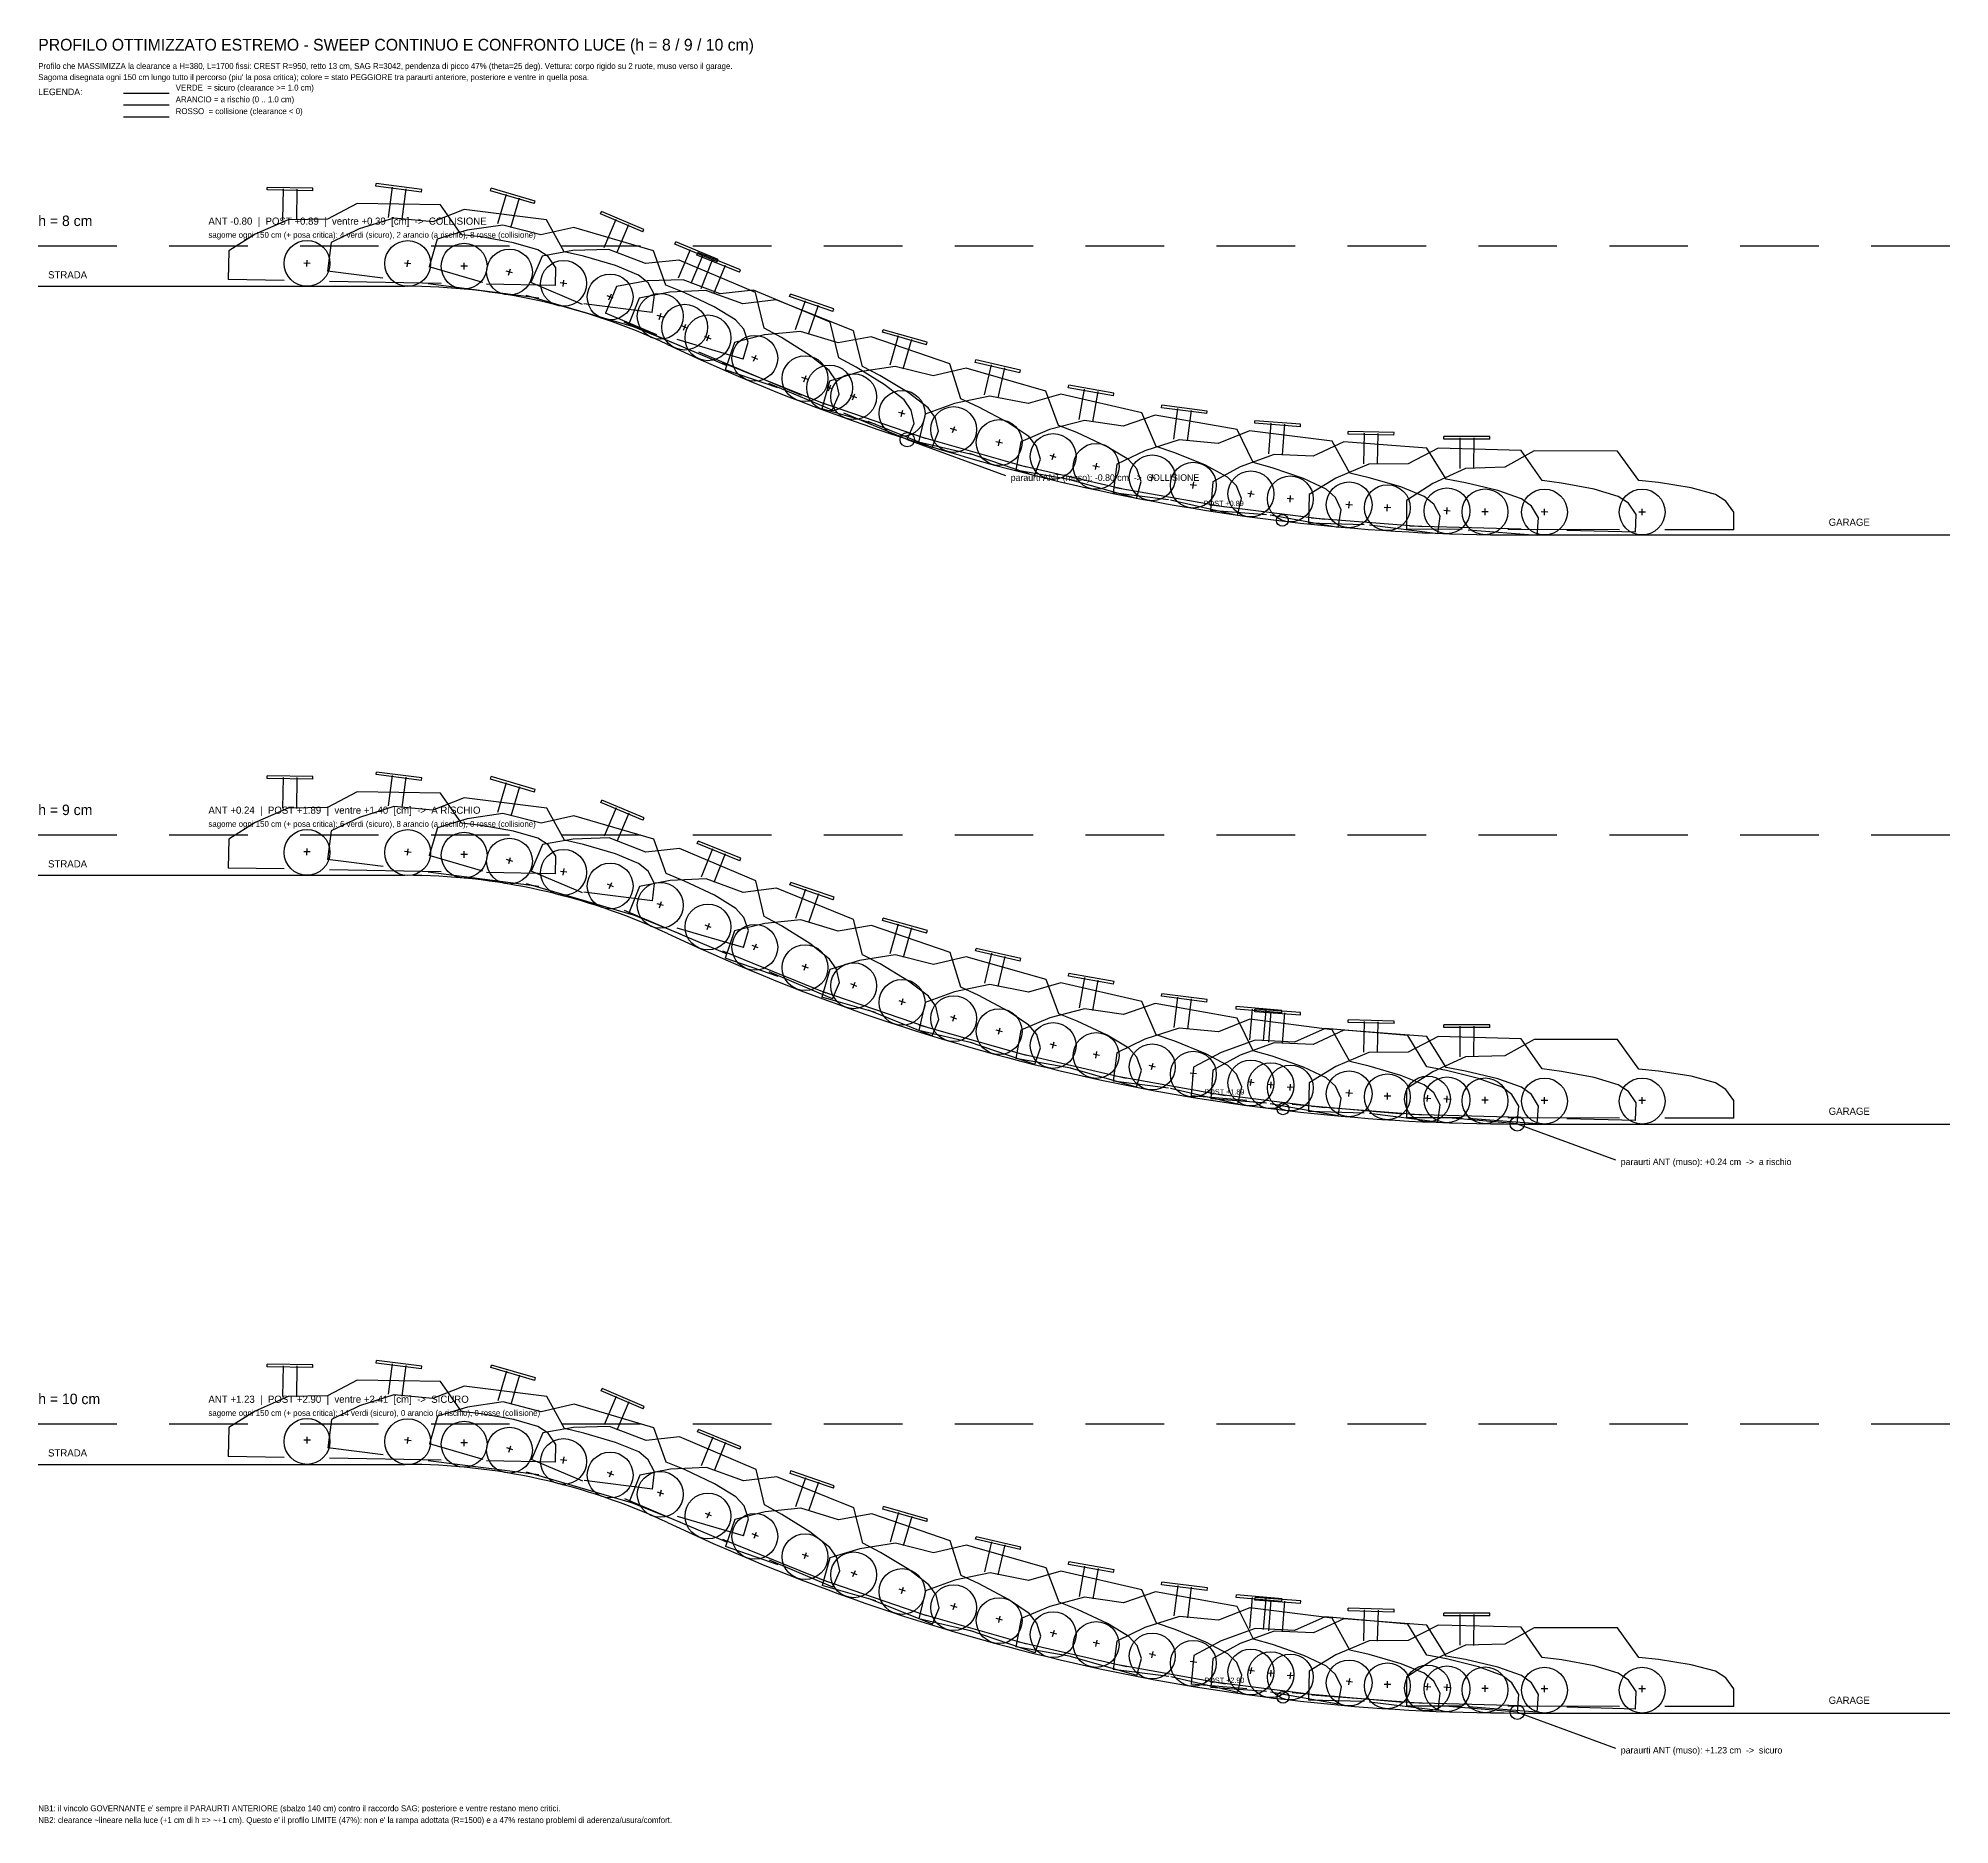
# Model space of a CAD drawing. Header units: centimetres. Extents: x -560 to 2360, y -1971 to 759.
import ezdxf

# ---------------------------------------------------------------- set-up
doc = ezdxf.new("R2010")
doc.units = ezdxf.units.CM
doc.header["$LTSCALE"] = 10
doc.linetypes.add('DASHED', pattern=[20, 12, -8])
for name, color, linetype in [('CARROZZERIA', 2, 'CONTINUOUS'), ('CRITICO', 1, 'CONTINUOUS'), ('RAMPA', 3, 'CONTINUOUS'), ('REF', 8, 'DASHED'), ('TESTO', 7, 'CONTINUOUS')]:
    doc.layers.add(name, color=color, linetype=linetype)

msp = doc.modelspace()

# ---------------------------------------------------------------- texts
at = {"layer": 'CRITICO', "color": 1}
msp.add_text('paraurti ANT (muso): -0.80 cm  ->  COLLISIONE', height=10, dxfattribs=at).set_placement((925.54, 82.62))
at = {"layer": 'CRITICO', "color": 30}
msp.add_text('paraurti ANT (muso): +0.24 cm  ->  a rischio', height=10, dxfattribs=at).set_placement((1857.37, -962.76))
at = {"layer": 'CRITICO', "color": 90}
msp.add_text('paraurti ANT (muso): +1.23 cm  ->  sicuro', height=10, dxfattribs=at).set_placement((1857.46, -1861.77))
at = {"layer": 'TESTO'}
for s, height, p in [('PROFILO OTTIMIZZATO ESTREMO - SWEEP CONTINUO E CONFRONTO LUCE (h = 8 / 9 / 10 cm)', 18, (-560, 740)), ("Sagoma disegnata ogni 150 cm lungo tutto il percorso (piu' la posa critica); colore = stato PEGGIORE tra paraurti anteriore, posteriore e ventre in quella posa.", 9, (-560, 695)), ('Profilo che MASSIMIZZA la clearance a H=380, L=1700 fissi: CREST R=950, retto 13 cm, SAG R=3042, pendenza di picco 47% (theta=25 deg). Vettura: corpo rigido su 2 ruote, muso verso il garage.', 9, (-560, 712)), ('LEGENDA:', 10, (-560, 672)), ('STRADA', 11, (-545, 392)), ('GARAGE', 11, (2175, 14)), ('STRADA', 11, (-545, -508)), ('GARAGE', 11, (2175, -886)), ('STRADA', 11, (-545, -1408)), ('GARAGE', 11, (2175, -1786)), ("NB1: il vincolo GOVERNANTE e' sempre il PARAURTI ANTERIORE (sbalzo 140 cm) contro il raccordo SAG; posteriore e ventre restano meno critici.", 9, (-560, -1950)), ("NB2: clearance ~lineare nella luce (+1 cm di h => ~+1 cm). Questo e' il profilo LIMITE (47%): non e' la rampa adottata (R=1500) e a 47% restano problemi di aderenza/usura/comfort.", 9, (-560, -1968))]:
    msp.add_text(s, height=height, dxfattribs=at).set_placement(p)
at = {"layer": 'TESTO', "color": 90}
for s, height, p in [('VERDE  = sicuro (clearance >= 1.0 cm)', 9, (-350, 679)), ('POST +1.89', 8, (1221.44, -854.9)), ('h = 10 cm', 16, (-560, -1328)), ('ANT +1.23  |  POST +2.90  |  ventre +2.41  [cm]  ->  SICURO', 11, (-300, -1326)), ('POST +2.90', 8, (1221.48, -1753.9))]:
    msp.add_text(s, height=height, dxfattribs=at).set_placement(p)
at = {"layer": 'TESTO', "color": 30}
for s, height, p in [('ARANCIO = a rischio (0 .. 1.0 cm)', 9, (-350, 661)), ('POST +0.89', 8, (1220.41, 44.22)), ('h = 9 cm', 16, (-560, -428)), ('ANT +0.24  |  POST +1.89  |  ventre +1.40  [cm]  ->  A RISCHIO', 11, (-300, -426))]:
    msp.add_text(s, height=height, dxfattribs=at).set_placement(p)
at = {"layer": 'TESTO', "color": 1}
for s, height, p in [('ROSSO  = collisione (clearance < 0)', 9, (-350, 643)), ('h = 8 cm', 16, (-560, 472)), ('ANT -0.80  |  POST +0.89  |  ventre +0.39  [cm]  ->  COLLISIONE', 11, (-300, 474))]:
    msp.add_text(s, height=height, dxfattribs=at).set_placement(p)
at = {"layer": 'TESTO', "color": 7}
for s, p in [('sagome ogni 150 cm (+ posa critica): 4 verdi (sicuro), 2 arancio (a rischio), 8 rosse (collisione)', (-300, 454)), ('sagome ogni 150 cm (+ posa critica): 6 verdi (sicuro), 8 arancio (a rischio), 0 rosse (collisione)', (-300, -446)), ('sagome ogni 150 cm (+ posa critica): 14 verdi (sicuro), 0 arancio (a rischio), 0 rosse (collisione)', (-300, -1346))]:
    msp.add_text(s, height=9, dxfattribs=at).set_placement(p)

# ---------------------------------------------------------------- linework, layer by layer
at = {"layer": 'CARROZZERIA', "color": 90}
for p, q in [((-210.39, 527.1), (-210.32, 531.1)), ((-140.4, 525.85), (-210.39, 527.1)), ((-140.33, 529.85), (-210.32, 531.1)), ((-186.2, 481.66), (-185.36, 528.65)), ((-165.2, 481.29), (-164.36, 528.28)), ((-140.4, 525.85), (-140.33, 529.85)), ((-72.73, 506.65), (-118.17, 482.45)), ((54.24, 504.39), (-72.73, 506.65)), ((86.44, 458.81), (54.24, 504.39)), ((-178.2, 481.52), (-228.6, 459.41)), ((-118.17, 482.45), (-178.2, 481.52)), ((298.96, 490.4), (300.52, 494.08)), ((363.41, 463.08), (298.96, 490.4)), ((364.97, 466.77), (300.52, 494.08)), ((304.42, 439.21), (322.76, 482.48)), ((323.76, 431.02), (342.09, 474.29)), ((-228.6, 459.41), (-269.06, 434.13)), ((116.38, 455.27), (86.44, 458.81)), ((166.23, 446.39), (116.38, 455.27)), ((203.05, 435.73), (166.23, 446.39)), ((363.41, 463.08), (364.97, 466.77)), ((-269.06, 434.13), (-269.84, 390.13)), ((-144.38, 414.91), (-154.38, 415.08)), ((-149.47, 410), (-149.29, 419.99)), ((95.58, 410.64), (85.59, 410.81)), ((90.5, 405.73), (90.67, 415.72)), ((209.8, 426.09), (192.63, 385.58)), ((218.87, 425.45), (203.05, 435.73)), ((256.77, 434.42), (209.8, 426.09)), ((230.56, 408.23), (218.87, 425.45)), ((311.79, 436.09), (256.77, 434.42)), ((367.81, 414.52), (311.79, 436.09)), ((419, 419.98), (367.81, 414.52)), ((535.93, 370.43), (419, 419.98)), ((-184.55, 388.62), (-269.84, 390.13)), ((55.41, 384.35), (-115.16, 387.38)), ((230.08, 381.24), (124.8, 383.11)), ((271.17, 352.29), (192.63, 385.58)), ((230.08, 381.24), (230.56, 408.23)), ((318.26, 361.66), (309.05, 365.56)), ((311.71, 359.01), (315.61, 368.22)), ((548.76, 316.12), (535.93, 370.43)), ((492.15, 258.65), (335.07, 325.21)), ((575.21, 301.65), (548.76, 316.12)), ((618.13, 274.77), (575.21, 301.65)), ((539.24, 268.02), (530.03, 271.92)), ((532.68, 265.37), (536.58, 274.57)), ((648.29, 251.13), (618.13, 274.77)), ((659.12, 235.68), (648.29, 251.13)), ((663.54, 215.35), (659.12, 235.68)), ((653, 190.49), (556.05, 231.57)), ((653, 190.49), (663.54, 215.35)), ((1441.03, 154.25), (1441.14, 158.25)), ((1511, 152.33), (1441.03, 154.25)), ((1511.11, 156.33), (1441.14, 158.25)), ((1464.78, 108.58), (1466.07, 155.57)), ((1485.78, 108.01), (1487.06, 154.99)), ((1511, 152.33), (1511.11, 156.33)), ((1587.25, 146.52), (1587.26, 150.52)), ((1657.25, 146.4), (1587.25, 146.52)), ((1657.26, 150.4), (1587.26, 150.52)), ((1612.17, 101.48), (1612.25, 148.48)), ((1633.17, 101.44), (1633.25, 148.44)), ((1657.25, 146.4), (1657.26, 150.4)), ((1578.48, 132.48), (1532.81, 108.72)), ((1705.43, 128.99), (1578.48, 132.48)), ((1725.22, 128.28), (1680.18, 103.36)), ((1737.19, 83.11), (1705.43, 128.99)), ((1852.22, 128.06), (1725.22, 128.28)), ((1885.14, 83.01), (1852.22, 128.06)), ((1472.78, 108.37), (1422.17, 86.75)), ((1532.81, 108.72), (1472.78, 108.37)), ((1620.17, 101.46), (1570.13, 78.55)), ((1680.18, 103.36), (1620.17, 101.46)), ((1381.47, 61.85), (1380.26, 17.87)), ((1422.17, 86.75), (1381.47, 61.85)), ((1570.13, 78.55), (1530.09, 52.62)), ((1767.09, 79.28), (1737.19, 83.11)), ((1816.86, 69.92), (1767.09, 79.28)), ((1853.57, 58.91), (1816.86, 69.92)), ((1869.29, 48.47), (1853.57, 58.91)), ((1915.14, 79.96), (1885.14, 83.01)), ((1965.12, 71.87), (1915.14, 79.96)), ((2002.11, 61.81), (1965.12, 71.87)), ((2018.09, 51.78), (2002.11, 61.81)), ((1505.96, 41.43), (1495.96, 41.7)), ((1500.82, 36.57), (1501.1, 46.57)), ((1530.09, 52.62), (1530.01, 8.62)), ((1655.06, 35.4), (1645.06, 35.42)), ((1650.05, 30.41), (1650.07, 40.41)), ((1745.87, 34.85), (1735.87, 35.12)), ((1740.73, 29.99), (1741.01, 39.98)), ((1880.82, 31.15), (1869.29, 48.47)), ((1880.08, 4.16), (1880.82, 31.15)), ((1895.06, 34.99), (1885.06, 35.01)), ((1890.05, 30), (1890.07, 40)), ((2030.06, 34.76), (2018.09, 51.78)), ((2030.01, 7.76), (2030.06, 34.76)), ((1465.53, 15.53), (1380.26, 17.87)), ((1615.31, 8.47), (1530.01, 8.62)), ((1705.44, 8.95), (1534.91, 13.63)), ((1855.31, 8.06), (1684.71, 8.35)), ((1880.08, 4.16), (1774.82, 7.05)), ((2030.01, 7.76), (1924.71, 7.94)), ((-210.38, -371.9), (-210.3, -367.9)), ((-140.39, -373.15), (-210.38, -371.9)), ((-140.32, -369.15), (-210.3, -367.9)), ((-186.18, -417.34), (-185.34, -370.35)), ((-165.18, -417.71), (-164.35, -370.72)), ((-140.39, -373.15), (-140.32, -369.15)), ((-43.93, -366.22), (-43.42, -362.25)), ((25.51, -375.06), (-43.93, -366.22)), ((26.02, -371.09), (-43.42, -362.25)), ((-24.81, -414.02), (-18.87, -367.39)), ((-3.98, -416.67), (1.96, -370.05)), ((25.51, -375.06), (26.02, -371.09)), ((130.91, -373.13), (132.03, -369.29)), ((198.08, -392.82), (130.91, -373.13)), ((199.2, -388.99), (132.03, -369.29)), ((142.23, -423.35), (155.46, -378.24)), ((-72.72, -392.35), (-118.15, -416.55)), ((54.26, -394.61), (-72.72, -392.35)), ((90.69, -401.51), (42.9, -420.62)), ((86.46, -440.19), (54.26, -394.61)), ((216.68, -417.55), (90.69, -401.51)), ((162.39, -429.25), (175.61, -384.15)), ((198.08, -392.82), (199.2, -388.99)), ((299.35, -408.68), (300.91, -405)), ((363.8, -435.99), (299.35, -408.68)), ((365.36, -432.31), (300.91, -405)), ((-178.18, -417.48), (-228.58, -439.59)), ((-118.15, -416.55), (-178.18, -417.48)), ((-69.38, -431.53), (-112.34, -452.27)), ((-16.88, -415.03), (-69.38, -431.53)), ((42.9, -420.62), (-16.88, -415.03)), ((95.46, -433.6), (49.76, -447.29)), ((149.91, -425.6), (95.46, -433.6)), ((208.05, -440.56), (149.91, -425.6)), ((258.27, -429.23), (208.05, -440.56)), ((243.73, -466.36), (216.68, -417.55)), ((380.14, -464.96), (258.27, -429.23)), ((304.81, -459.87), (323.15, -416.6)), ((324.15, -468.06), (342.48, -424.79)), ((363.8, -435.99), (365.36, -432.31)), ((-269.04, -464.87), (-269.82, -508.87)), ((-228.58, -439.59), (-269.04, -464.87)), ((-112.34, -452.27), (-117.9, -495.91)), ((49.76, -447.29), (37.38, -489.52)), ((116.4, -443.73), (86.46, -440.19)), ((166.25, -452.61), (116.4, -443.73)), ((203.06, -463.27), (166.25, -452.61)), ((218.88, -473.55), (203.06, -463.27)), ((257.16, -464.66), (210.19, -472.99)), ((273.11, -473.12), (243.73, -466.36)), ((312.18, -462.99), (257.16, -464.66)), ((368.2, -484.56), (312.18, -462.99)), ((399.14, -517.43), (380.14, -464.96)), ((-144.36, -484.09), (-154.36, -483.92)), ((-149.45, -489), (-149.27, -479.01)), ((-33.29, -506.69), (-117.9, -495.91)), ((9.51, -484.92), (-0.41, -483.66)), ((3.92, -489.25), (5.18, -479.33)), ((119.23, -513.52), (37.38, -489.52)), ((95.6, -488.36), (85.6, -488.19)), ((90.51, -493.27), (90.69, -483.28)), ((164.93, -498.78), (155.33, -495.96)), ((158.72, -502.17), (161.54, -492.57)), ((210.19, -472.99), (193.02, -513.5)), ((230.58, -490.77), (218.88, -473.55)), ((230.1, -517.76), (230.58, -490.77)), ((321.7, -487.37), (273.11, -473.12)), ((357.14, -501.97), (321.7, -487.37)), ((419.39, -479.1), (368.2, -484.56)), ((536.32, -528.65), (419.39, -479.1)), ((-184.53, -510.38), (-269.82, -508.87)), ((55.43, -514.65), (-115.15, -511.62)), ((204.79, -537), (35.56, -515.46)), ((230.1, -517.76), (124.82, -515.89)), ((271.56, -546.79), (193.02, -513.5)), ((247.58, -515.24), (237.67, -513.97)), ((241.99, -519.56), (243.26, -509.64)), ((371.75, -513.91), (357.14, -501.97)), ((381.5, -532.29), (371.75, -513.91)), ((427.08, -528.75), (399.14, -517.43)), ((349.54, -581.04), (185.83, -533.04)), ((378.09, -559.07), (273.64, -545.77)), ((318.65, -537.42), (309.44, -533.51)), ((312.1, -540.07), (316, -530.86)), ((378.09, -559.07), (381.5, -532.29)), ((472.81, -550.49), (427.08, -528.75)), ((505.51, -570.5), (472.81, -550.49)), ((549.15, -582.96), (536.32, -528.65)), ((492.54, -640.43), (335.46, -573.86)), ((395.23, -566.3), (385.64, -563.49)), ((389.03, -569.7), (391.84, -560.1)), ((518.05, -584.6), (505.51, -570.5)), ((575.6, -597.43), (549.15, -582.96)), ((517.18, -630.2), (416.13, -600.57)), ((517.18, -630.2), (524.78, -604.29)), ((524.78, -604.29), (518.05, -584.6)), ((618.52, -624.3), (575.6, -597.43)), ((539.63, -631.06), (530.42, -627.16)), ((533.07, -633.71), (536.97, -624.5)), ((648.68, -647.95), (618.52, -624.3)), ((653.39, -708.59), (556.44, -667.51)), ((659.51, -663.4), (648.68, -647.95)), ((663.93, -683.73), (659.51, -663.4)), ((653.39, -708.59), (663.93, -683.73)), ((1441.05, -744.75), (1441.16, -740.75)), ((1511.03, -746.67), (1441.05, -744.75)), ((1511.14, -742.67), (1441.16, -740.75)), ((1464.81, -790.42), (1466.1, -743.43)), ((1485.8, -790.99), (1487.09, -744.01)), ((1511.03, -746.67), (1511.14, -742.67)), ((1587.25, -752.48), (1587.26, -748.48)), ((1657.25, -752.6), (1587.25, -752.48)), ((1657.26, -748.6), (1587.26, -748.48)), ((1612.17, -797.52), (1612.26, -750.52)), ((1633.17, -797.56), (1633.26, -750.56)), ((1657.25, -752.6), (1657.26, -748.6)), ((1578.51, -766.52), (1532.84, -790.28)), ((1705.46, -770.01), (1578.51, -766.52)), ((1725.22, -770.72), (1680.18, -795.64)), ((1737.21, -815.89), (1705.46, -770.01)), ((1852.22, -770.94), (1725.22, -770.72)), ((1885.14, -815.99), (1852.22, -770.94)), ((1422.2, -812.26), (1381.5, -837.15)), ((1472.81, -790.63), (1422.2, -812.26)), ((1532.84, -790.28), (1472.81, -790.63)), ((1620.17, -797.54), (1570.14, -820.45)), ((1680.18, -795.64), (1620.17, -797.54)), ((1767.12, -819.72), (1737.21, -815.89)), ((1915.14, -819.04), (1885.14, -815.99)), ((1381.5, -837.15), (1380.29, -881.13)), ((1530.09, -846.38), (1530.02, -890.38)), ((1570.14, -820.45), (1530.09, -846.38)), ((1816.88, -829.08), (1767.12, -819.72)), ((1853.6, -840.09), (1816.88, -829.08)), ((1869.31, -850.53), (1853.6, -840.09)), ((1965.12, -827.13), (1915.14, -819.04)), ((2002.11, -837.19), (1965.12, -827.13)), ((2018.09, -847.22), (2002.11, -837.19)), ((1505.99, -857.57), (1495.99, -857.3)), ((1500.85, -862.43), (1501.12, -852.43)), ((1655.06, -863.6), (1645.06, -863.58)), ((1650.05, -868.59), (1650.07, -858.59)), ((1745.9, -864.15), (1735.9, -863.88)), ((1740.76, -869.01), (1741.03, -859.02)), ((1880.84, -867.85), (1869.31, -850.53)), ((1880.1, -894.84), (1880.84, -867.85)), ((1895.06, -864.01), (1885.06, -863.99)), ((1890.05, -869), (1890.07, -859)), ((2030.06, -864.24), (2018.09, -847.22)), ((2030.01, -891.24), (2030.06, -864.24)), ((1465.56, -883.47), (1380.29, -881.13)), ((1615.32, -890.53), (1530.02, -890.38)), ((1705.47, -890.05), (1534.93, -885.37)), ((1855.32, -890.94), (1684.72, -890.65)), ((1880.1, -894.84), (1774.84, -891.95)), ((2030.01, -891.24), (1924.72, -891.06)), ((-210.36, -1270.9), (-210.29, -1266.9)), ((-140.37, -1272.15), (-210.36, -1270.9)), ((-140.3, -1268.15), (-210.29, -1266.9)), ((-186.16, -1316.34), (-185.33, -1269.35)), ((-165.17, -1316.71), (-164.33, -1269.72)), ((-140.37, -1272.15), (-140.3, -1268.15)), ((-43.8, -1265.23), (-43.3, -1261.26)), ((25.64, -1274.07), (-43.8, -1265.23)), ((26.14, -1270.1), (-43.3, -1261.26)), ((-24.69, -1313.03), (-18.75, -1266.4)), ((-3.85, -1315.68), (2.08, -1269.05)), ((25.64, -1274.07), (26.14, -1270.1)), ((131.19, -1272.17), (132.31, -1268.33)), ((198.36, -1291.87), (131.19, -1272.17)), ((199.48, -1288.03), (132.31, -1268.33)), ((142.52, -1322.39), (155.74, -1277.28)), ((162.67, -1328.29), (175.89, -1283.19)), ((-72.7, -1291.35), (-118.14, -1315.55)), ((54.28, -1293.61), (-72.7, -1291.35)), ((90.82, -1300.51), (43.02, -1319.63)), ((86.47, -1339.19), (54.28, -1293.61)), ((216.8, -1316.56), (90.82, -1300.51)), ((198.36, -1291.87), (199.48, -1288.03)), ((299.74, -1307.76), (301.3, -1304.08)), ((364.19, -1335.07), (299.74, -1307.76)), ((365.75, -1331.39), (301.3, -1304.08)), ((-228.56, -1338.59), (-269.02, -1363.87)), ((-178.16, -1316.48), (-228.56, -1338.59)), ((-118.14, -1315.55), (-178.16, -1316.48)), ((-69.25, -1330.54), (-112.22, -1351.27)), ((-16.75, -1314.04), (-69.25, -1330.54)), ((43.02, -1319.63), (-16.75, -1314.04)), ((95.74, -1332.64), (50.04, -1346.33)), ((116.42, -1342.73), (86.47, -1339.19)), ((150.19, -1324.64), (95.74, -1332.64)), ((166.27, -1351.61), (116.42, -1342.73)), ((208.33, -1339.6), (150.19, -1324.64)), ((258.55, -1328.27), (208.33, -1339.6)), ((243.85, -1365.37), (216.8, -1316.56)), ((380.42, -1364), (258.55, -1328.27)), ((305.2, -1358.95), (323.54, -1315.67)), ((324.54, -1367.14), (342.87, -1323.87)), ((364.19, -1335.07), (365.75, -1331.39)), ((-269.02, -1363.87), (-269.8, -1407.87)), ((-112.22, -1351.27), (-117.78, -1394.92)), ((50.04, -1346.33), (37.66, -1388.56)), ((203.08, -1362.27), (166.27, -1351.61)), ((210.58, -1372.07), (193.41, -1412.58)), ((218.9, -1372.55), (203.08, -1362.27)), ((257.56, -1363.74), (210.58, -1372.07)), ((273.24, -1372.13), (243.85, -1365.37)), ((312.57, -1362.07), (257.56, -1363.74)), ((321.82, -1386.38), (273.24, -1372.13)), ((368.59, -1383.64), (312.57, -1362.07)), ((399.42, -1416.47), (380.42, -1364)), ((447.03, -1370.53), (448.52, -1366.82)), ((511.93, -1396.75), (447.03, -1370.53)), ((513.43, -1393.04), (448.52, -1366.82)), ((-144.34, -1383.09), (-154.34, -1382.92)), ((-149.43, -1388.01), (-149.25, -1378.01)), ((-33.16, -1405.7), (-117.78, -1394.92)), ((9.63, -1383.93), (-0.29, -1382.66)), ((4.04, -1388.26), (5.31, -1378.34)), ((119.52, -1412.56), (37.66, -1388.56)), ((95.62, -1387.36), (85.62, -1387.19)), ((90.53, -1392.27), (90.71, -1382.28)), ((165.21, -1397.82), (155.61, -1395)), ((159, -1401.21), (161.82, -1391.61)), ((230.6, -1389.77), (218.9, -1372.55)), ((230.12, -1416.76), (230.6, -1389.77)), ((357.26, -1400.98), (321.82, -1386.38)), ((371.87, -1412.92), (357.26, -1400.98)), ((419.78, -1378.18), (368.59, -1383.64)), ((536.71, -1427.73), (419.78, -1378.18)), ((453.35, -1421.61), (470.95, -1378.04)), ((472.82, -1429.48), (490.43, -1385.9)), ((511.93, -1396.75), (513.43, -1393.04)), ((-184.52, -1409.38), (-269.8, -1407.87)), ((55.45, -1413.65), (-115.13, -1410.62)), ((204.92, -1436.01), (35.69, -1414.46)), ((230.12, -1416.76), (124.83, -1414.89)), ((271.95, -1445.87), (193.41, -1412.58)), ((247.71, -1414.24), (237.79, -1412.98)), ((242.12, -1418.57), (243.38, -1408.65)), ((312.49, -1439.15), (316.39, -1429.94)), ((405.79, -1427.21), (358.96, -1436.33)), ((381.63, -1431.3), (371.87, -1412.92)), ((427.37, -1427.79), (399.42, -1416.47)), ((460.77, -1424.61), (405.79, -1427.21)), ((473.1, -1449.54), (427.37, -1427.79)), ((517.15, -1445.23), (460.77, -1424.61)), ((549.54, -1482.04), (536.71, -1427.73)), ((588.44, -1433.75), (589.73, -1429.96)), ((655.95, -1452.68), (589.73, -1429.96)), ((349.82, -1480.08), (186.11, -1432.08)), ((378.22, -1458.08), (273.76, -1444.78)), ((319.04, -1436.5), (309.83, -1432.59)), ((358.96, -1436.33), (342.48, -1477.13)), ((378.22, -1458.08), (381.63, -1431.3)), ((389.31, -1468.74), (392.12, -1459.14)), ((505.79, -1469.54), (473.1, -1449.54)), ((568.24, -1438.91), (517.15, -1445.23)), ((685.99, -1486.48), (568.24, -1438.91)), ((654.65, -1456.46), (588.44, -1433.75)), ((597.48, -1484.42), (612.73, -1439.97)), ((617.34, -1491.24), (632.6, -1446.78)), ((654.65, -1456.46), (655.95, -1452.68)), ((492.93, -1539.51), (335.85, -1472.94)), ((421.57, -1509.08), (342.48, -1477.13)), ((395.51, -1465.35), (385.92, -1462.53)), ((518.33, -1483.64), (505.79, -1469.54)), ((525.06, -1503.33), (518.33, -1483.64)), ((575.99, -1496.51), (549.54, -1482.04)), ((605.05, -1487.02), (550.29, -1492.55)), ((662.45, -1504.6), (605.05, -1487.02)), ((699.73, -1540.56), (685.99, -1486.48)), ((730.05, -1488.27), (731.15, -1484.42)), ((797.36, -1507.48), (730.05, -1488.27)), ((798.46, -1503.64), (731.15, -1484.42)), ((517.46, -1529.24), (416.42, -1499.61)), ((468.5, -1498.92), (459.22, -1495.17)), ((461.99, -1501.68), (465.73, -1492.41)), ((504.02, -1504.16), (489.74, -1545.78)), ((550.29, -1492.55), (504.02, -1504.16)), ((517.46, -1529.24), (525.06, -1503.33)), ((618.91, -1523.38), (575.99, -1496.51)), ((713.13, -1495.55), (662.45, -1504.6)), ((833.25, -1536.76), (713.13, -1495.55)), ((741.74, -1538.4), (754.64, -1493.21)), ((761.93, -1544.17), (774.83, -1498.97)), ((797.36, -1507.48), (798.46, -1503.64)), ((644.1, -1598.98), (485.92, -1535.07)), ((570.42, -1573.46), (489.74, -1545.78)), ((540.02, -1530.14), (530.81, -1526.24)), ((533.46, -1532.79), (537.36, -1523.58)), ((649.07, -1547.03), (618.91, -1523.38)), ((659.9, -1562.48), (649.07, -1547.03)), ((749.43, -1540.6), (695.04, -1548.99)), ((726.42, -1554.58), (699.73, -1540.56)), ((807.67, -1555.15), (749.43, -1540.6)), ((857.81, -1543.46), (807.67, -1555.15)), ((849.87, -1590.04), (833.25, -1536.76)), ((979.93, -1578.33), (857.81, -1543.46)), ((871.87, -1534.56), (872.76, -1530.67)), ((940.08, -1550.29), (871.87, -1534.56)), ((940.97, -1546.39), (872.76, -1530.67)), ((886.12, -1584.03), (896.68, -1538.23)), ((906.58, -1588.75), (917.14, -1542.95)), ((940.08, -1550.29), (940.97, -1546.39)), ((653.78, -1607.67), (556.83, -1566.59)), ((616.74, -1560.8), (607.28, -1557.56)), ((610.38, -1563.91), (613.63, -1554.45)), ((649.44, -1563), (637.36, -1605.31)), ((695.04, -1548.99), (649.44, -1563)), ((664.32, -1582.81), (659.9, -1562.48)), ((769.79, -1580.73), (726.42, -1554.58)), ((1013.86, -1573.01), (1014.56, -1569.08)), ((1082.78, -1585.26), (1013.86, -1573.01)), ((1083.48, -1581.32), (1014.56, -1569.08)), ((1030.61, -1621.69), (1038.83, -1575.42)), ((797.44, -1651.34), (636.07, -1595.98)), ((719.38, -1628.73), (637.36, -1605.31)), ((653.78, -1607.67), (664.32, -1582.81)), ((691.02, -1588.82), (681.75, -1585.07)), ((684.51, -1591.58), (688.26, -1582.31)), ((800.35, -1603.86), (769.79, -1580.73)), ((840.02, -1597.01), (795.2, -1613.35)), ((811.43, -1619.13), (800.35, -1603.86)), ((893.91, -1585.83), (840.02, -1597.01)), ((877.27, -1602.61), (849.87, -1590.04)), ((921.97, -1626.4), (877.27, -1602.61)), ((952.83, -1597.36), (893.91, -1585.83)), ((1002.29, -1583.11), (952.83, -1597.36)), ((999.31, -1630.66), (979.93, -1578.33)), ((1126.04, -1611.65), (1002.29, -1583.11)), ((1051.28, -1625.37), (1059.5, -1579.09)), ((1082.78, -1585.26), (1083.48, -1581.32)), ((1156.04, -1603.9), (1156.54, -1599.94)), ((1225.49, -1612.68), (1156.04, -1603.9)), ((1225.99, -1608.71), (1156.54, -1599.94)), ((1175.21, -1651.68), (1181.1, -1605.05)), ((806.08, -1664.42), (708.45, -1624.98)), ((764.97, -1613.67), (755.35, -1610.92)), ((758.79, -1617.1), (761.53, -1607.49)), ((795.2, -1613.35), (785.32, -1656.23)), ((816.19, -1639.38), (811.43, -1619.13)), ((837.4, -1641.79), (840.64, -1632.33)), ((953.72, -1647.87), (921.97, -1626.4)), ((1038.48, -1623.09), (985.23, -1636.99)), ((1027.33, -1641.78), (999.31, -1630.66)), ((1097.91, -1631.62), (1038.48, -1623.09)), ((1146.59, -1614.88), (1097.91, -1631.62)), ((1148.09, -1662.91), (1126.04, -1611.65)), ((1271.63, -1637.1), (1146.59, -1614.88)), ((1196.04, -1654.31), (1201.93, -1607.68)), ((1225.49, -1612.68), (1225.99, -1608.71)), ((1269.91, -1623.32), (1270.25, -1619.34)), ((1339.65, -1629.32), (1269.91, -1623.32)), ((1340, -1625.33), (1270.25, -1619.34)), ((1290.96, -1670.3), (1294.99, -1623.47)), ((1298.4, -1627.45), (1298.7, -1623.46)), ((1368.19, -1632.76), (1298.4, -1627.45)), ((1368.5, -1628.77), (1298.7, -1623.46)), ((1311.89, -1672.1), (1315.91, -1625.27)), ((1319.91, -1674.22), (1323.47, -1627.35)), ((1339.65, -1629.32), (1340, -1625.33)), ((1340.85, -1675.81), (1344.41, -1628.94)), ((1368.19, -1632.76), (1368.5, -1628.77)), ((868.43, -1675.39), (785.32, -1656.23)), ((950.16, -1694.62), (786.11, -1647.79)), ((806.08, -1664.42), (816.19, -1639.38)), ((843.75, -1638.69), (834.29, -1635.44)), ((913.19, -1658), (903.44, -1655.76)), ((907.19, -1661.75), (909.44, -1652.01)), ((941.3, -1655.59), (933.6, -1698.91)), ((985.23, -1636.99), (941.3, -1655.59)), ((965.61, -1662.52), (953.72, -1647.87)), ((971.44, -1682.49), (965.61, -1662.52)), ((1073.21, -1663.2), (1027.33, -1641.78)), ((1106.05, -1682.97), (1073.21, -1663.2)), ((1183.14, -1652.68), (1130.66, -1669.24)), ((1176.65, -1672.58), (1148.09, -1662.91)), ((1242.92, -1658.22), (1183.14, -1652.68)), ((1290.7, -1639.06), (1242.92, -1658.22)), ((1296.25, -1687.18), (1271.63, -1637.1)), ((1416.7, -1654.97), (1290.7, -1639.06)), ((1405.86, -1653.08), (1358.89, -1674.13)), ((1434.63, -1655.86), (1387.87, -1677.38)), ((1532.39, -1663.96), (1405.86, -1653.08)), ((1443.8, -1703.75), (1416.7, -1654.97)), ((1561.27, -1665.48), (1434.63, -1655.86)), ((1441.08, -1643.75), (1441.19, -1639.75)), ((1511.06, -1645.67), (1441.08, -1643.75)), ((1511.17, -1641.67), (1441.19, -1639.75)), ((1464.84, -1689.42), (1466.13, -1642.43)), ((1485.83, -1689.99), (1487.12, -1643.01)), ((1511.06, -1645.67), (1511.17, -1641.67)), ((1561.42, -1711.62), (1532.39, -1663.96)), ((1587.25, -1651.48), (1587.26, -1647.48)), ((1657.25, -1651.6), (1587.25, -1651.48)), ((1657.26, -1647.6), (1587.26, -1647.48)), ((1612.18, -1696.52), (1612.26, -1649.52)), ((1633.18, -1696.56), (1633.26, -1649.56)), ((1657.25, -1651.6), (1657.26, -1647.6)), ((962.68, -1708.03), (863.08, -1673.86)), ((1102.3, -1729.32), (936.06, -1690.99)), ((962.68, -1708.03), (971.44, -1682.49)), ((995.74, -1679.56), (986.13, -1676.81)), ((989.56, -1682.99), (992.31, -1673.38)), ((1061.4, -1694.2), (1051.55, -1692.45)), ((1055.6, -1698.25), (1057.35, -1688.4)), ((1087.71, -1690.02), (1082.2, -1733.67)), ((1130.66, -1669.24), (1087.71, -1690.02)), ((1118.68, -1696.98), (1106.05, -1682.97)), ((1223.57, -1691.61), (1176.65, -1672.58)), ((1247.15, -1689.62), (1205.07, -1712.09)), ((1257.38, -1709.66), (1223.57, -1691.61)), ((1298.93, -1670.98), (1247.15, -1689.62)), ((1327.89, -1674.82), (1276.29, -1693.97)), ((1325.26, -1695.38), (1296.25, -1687.18)), ((1358.89, -1674.13), (1298.93, -1670.98)), ((1387.87, -1677.38), (1327.89, -1674.82)), ((1472.84, -1689.64), (1422.22, -1711.26)), ((1532.87, -1689.28), (1472.84, -1689.64)), ((1578.54, -1665.52), (1532.87, -1689.28)), ((1590.76, -1712.85), (1561.27, -1665.48)), ((1705.49, -1669.01), (1578.54, -1665.52)), ((1725.22, -1669.72), (1680.18, -1694.64)), ((1737.24, -1714.89), (1705.49, -1669.01)), ((1852.22, -1669.94), (1725.22, -1669.72)), ((1885.15, -1714.99), (1852.22, -1669.94)), ((1017.58, -1713.84), (933.6, -1698.91)), ((1118.14, -1742.59), (1016.89, -1713.68)), ((1118.14, -1742.59), (1125.56, -1716.62)), ((1125.56, -1716.62), (1118.68, -1696.98)), ((1147.05, -1711.93), (1137.3, -1709.68)), ((1141.05, -1715.68), (1143.3, -1705.94)), ((1209.6, -1722.55), (1199.68, -1721.3)), ((1205.07, -1712.09), (1201.3, -1755.93)), ((1204.01, -1726.88), (1205.26, -1716.96)), ((1234.44, -1716.86), (1231.1, -1760.74)), ((1276.29, -1693.97), (1234.44, -1716.86)), ((1270.72, -1723), (1257.38, -1709.66)), ((1373.09, -1712), (1325.26, -1695.38)), ((1407.77, -1728.32), (1373.09, -1712)), ((1422.22, -1711.26), (1381.53, -1736.15)), ((1473.19, -1710.49), (1443.8, -1703.75)), ((1521.79, -1724.69), (1473.19, -1710.49)), ((1570.14, -1719.45), (1530.09, -1745.38)), ((1591.05, -1717.18), (1561.42, -1711.62)), ((1620.18, -1696.54), (1570.14, -1719.45)), ((1620.45, -1718.12), (1590.76, -1712.85)), ((1640.18, -1729.43), (1591.05, -1717.18)), ((1680.18, -1694.64), (1620.18, -1696.54)), ((1669.7, -1729.88), (1620.45, -1718.12)), ((1767.15, -1718.72), (1737.24, -1714.89)), ((1816.91, -1728.08), (1767.15, -1718.72)), ((1915.14, -1718.04), (1885.15, -1714.99)), ((1965.13, -1726.13), (1915.14, -1718.04)), ((1166.83, -1744.36), (1082.2, -1733.67)), ((1253.88, -1755.82), (1085.91, -1725.98)), ((1272.53, -1768.57), (1169.92, -1744.91)), ((1278.6, -1742.26), (1270.72, -1723)), ((1272.53, -1768.57), (1278.6, -1742.26)), ((1297.69, -1736.19), (1287.85, -1734.44)), ((1291.9, -1740.23), (1293.65, -1730.39)), ((1328.15, -1739.74), (1318.19, -1738.88)), ((1322.74, -1744.29), (1323.6, -1734.33)), ((1357.79, -1743.29), (1347.82, -1742.53)), ((1352.42, -1747.89), (1353.18, -1737.92)), ((1381.53, -1736.15), (1380.32, -1780.13)), ((1421.77, -1740.97), (1407.77, -1728.32)), ((1430.61, -1759.8), (1421.77, -1740.97)), ((1447.71, -1752.63), (1437.78, -1751.37)), ((1442.12, -1756.96), (1443.37, -1747.04)), ((1500.88, -1761.43), (1501.15, -1751.43)), ((1557.25, -1739.25), (1521.79, -1724.69)), ((1530.09, -1745.38), (1530.02, -1789.38)), ((1571.87, -1751.17), (1557.25, -1739.25)), ((1581.64, -1769.54), (1571.87, -1751.17)), ((1676.19, -1742.57), (1640.18, -1729.43)), ((1705.84, -1742.66), (1669.7, -1729.88)), ((1691.27, -1753.9), (1676.19, -1742.57)), ((1721.03, -1753.84), (1705.84, -1742.66)), ((1853.62, -1739.1), (1816.91, -1728.08)), ((1869.34, -1749.53), (1853.62, -1739.1)), ((1880.87, -1766.85), (1869.34, -1749.53)), ((2002.11, -1736.19), (1965.13, -1726.13)), ((2018.09, -1746.22), (2002.11, -1736.19)), ((2030.06, -1763.24), (2018.09, -1746.22)), ((1286.28, -1763.24), (1201.3, -1755.93)), ((1316.16, -1767.2), (1231.1, -1760.74)), ((1404.93, -1774.44), (1235.68, -1753.06)), ((1425.89, -1786.39), (1322.21, -1767.97)), ((1525.4, -1783.8), (1355.43, -1769.18)), ((1465.59, -1782.47), (1380.32, -1780.13)), ((1555.47, -1785.39), (1385.36, -1772.46)), ((1425.89, -1786.39), (1430.61, -1759.8)), ((1506.01, -1756.57), (1496.02, -1756.3)), ((1567.27, -1760.3), (1557.31, -1759.44)), ((1561.86, -1764.85), (1562.72, -1754.89)), ((1578.26, -1796.33), (1581.64, -1769.54)), ((1597.1, -1761.47), (1587.13, -1760.71)), ((1591.73, -1766.08), (1592.49, -1756.11)), ((1655.06, -1762.6), (1645.06, -1762.58)), ((1650.05, -1767.59), (1650.07, -1757.59)), ((1701.77, -1771.87), (1691.27, -1753.9)), ((1699.46, -1798.77), (1701.77, -1771.87)), ((1731.71, -1771.7), (1721.03, -1753.84)), ((1729.67, -1798.62), (1731.71, -1771.7)), ((1745.92, -1763.15), (1735.93, -1762.88)), ((1740.79, -1768.01), (1741.06, -1758.02)), ((1880.13, -1793.84), (1880.87, -1766.85)), ((1895.06, -1763.01), (1885.06, -1762.99)), ((1890.05, -1768), (1890.07, -1758)), ((2030.02, -1790.24), (2030.06, -1763.24)), ((1578.26, -1796.33), (1473.79, -1783.13)), ((1615.32, -1789.53), (1530.02, -1789.38)), ((1705.5, -1789.05), (1534.96, -1784.37)), ((1699.46, -1798.77), (1594.55, -1789.75)), ((1729.67, -1798.62), (1624.67, -1790.64)), ((1855.32, -1789.94), (1684.72, -1789.65)), ((1880.13, -1793.84), (1774.87, -1790.96)), ((2030.02, -1790.24), (1924.72, -1790.06))]:
    msp.add_line(p, q, dxfattribs=at)
at = {"layer": 'CARROZZERIA', "color": 30}
for p, q in [((-44.05, 532.79), (-43.55, 536.76)), ((25.39, 523.95), (-44.05, 532.79)), ((25.89, 527.91), (-43.55, 536.76)), ((-24.94, 484.99), (-19, 531.61)), ((-4.11, 482.34), (1.83, 528.96)), ((25.39, 523.95), (25.89, 527.91)), ((130.62, 525.91), (131.75, 529.75)), ((197.8, 506.22), (130.62, 525.91)), ((198.92, 510.05), (131.75, 529.75)), ((90.57, 497.5), (42.77, 478.39)), ((216.55, 481.46), (90.57, 497.5)), ((141.95, 475.69), (155.18, 520.8)), ((162.1, 469.79), (175.33, 514.89)), ((197.8, 506.22), (198.92, 510.05)), ((-69.51, 467.48), (-112.47, 446.74)), ((-17, 483.98), (-69.51, 467.48)), ((42.77, 478.39), (-17, 483.98)), ((149.63, 473.44), (95.18, 465.44)), ((207.77, 458.48), (149.63, 473.44)), ((257.98, 469.81), (207.77, 458.48)), ((243.6, 432.65), (216.55, 481.46)), ((379.85, 434.08), (257.98, 469.81)), ((-112.47, 446.74), (-118.03, 403.09)), ((49.48, 451.75), (37.1, 409.52)), ((95.18, 465.44), (49.48, 451.75)), ((9.38, 414.09), (-0.54, 415.35)), ((3.79, 409.76), (5.05, 419.68)), ((118.95, 385.52), (37.1, 409.52)), ((272.98, 425.89), (243.6, 432.65)), ((321.57, 411.63), (272.98, 425.89)), ((357.01, 397.04), (321.57, 411.63)), ((398.86, 381.61), (379.85, 434.08)), ((-33.41, 392.32), (-118.03, 403.09)), ((204.67, 362), (35.43, 383.55)), ((164.65, 400.26), (155.05, 403.08)), ((158.44, 396.87), (161.25, 406.47)), ((247.46, 383.77), (237.54, 385.04)), ((241.87, 379.44), (243.13, 389.36)), ((371.62, 385.1), (357.01, 397.04)), ((381.38, 366.72), (371.62, 385.1)), ((426.8, 370.29), (398.86, 381.61)), ((349.26, 318), (185.55, 366)), ((377.97, 339.94), (273.51, 353.24)), ((377.97, 339.94), (381.38, 366.72)), ((472.53, 348.55), (426.8, 370.29)), ((394.95, 332.74), (385.35, 335.55)), ((388.75, 329.34), (391.56, 338.94)), ((505.22, 328.54), (472.53, 348.55)), ((517.76, 314.44), (505.22, 328.54)), ((516.9, 268.84), (415.85, 298.47)), ((516.9, 268.84), (524.5, 294.75)), ((524.5, 294.75), (517.76, 314.44)), ((446.65, -471.45), (448.15, -467.74)), ((511.55, -497.67), (446.65, -471.45)), ((513.05, -493.96), (448.15, -467.74)), ((452.97, -522.54), (470.58, -478.96)), ((472.45, -530.41), (490.05, -486.83)), ((511.55, -497.67), (513.05, -493.96)), ((460.39, -525.54), (405.42, -528.13)), ((516.77, -546.16), (460.39, -525.54)), ((358.59, -537.26), (342.11, -578.05)), ((405.42, -528.13), (358.59, -537.26)), ((567.86, -539.83), (516.77, -546.16)), ((685.61, -587.41), (567.86, -539.83)), ((588.11, -534.69), (589.41, -530.91)), ((654.32, -557.41), (588.11, -534.69)), ((655.62, -553.62), (589.41, -530.91)), ((597.16, -585.37), (612.41, -540.91)), ((617.02, -592.18), (632.27, -547.73)), ((654.32, -557.41), (655.62, -553.62)), ((421.2, -610.01), (342.11, -578.05)), ((468.12, -599.84), (458.85, -596.1)), ((461.61, -602.61), (465.36, -593.33)), ((503.69, -605.11), (489.41, -646.73)), ((549.97, -593.49), (503.69, -605.11)), ((604.72, -587.96), (549.97, -593.49)), ((662.12, -605.54), (604.72, -587.96)), ((712.8, -596.5), (662.12, -605.54)), ((699.36, -641.49), (685.61, -587.41)), ((832.93, -637.71), (712.8, -596.5)), ((729.78, -589.23), (730.88, -585.38)), ((797.09, -608.45), (729.78, -589.23)), ((798.19, -604.6), (730.88, -585.38)), ((741.46, -639.36), (754.37, -594.17)), ((761.66, -645.13), (774.56, -599.93)), ((797.09, -608.45), (798.19, -604.6)), ((643.72, -699.91), (485.54, -636)), ((749.16, -641.56), (694.76, -649.95)), ((726.05, -655.51), (699.36, -641.49)), ((807.4, -656.11), (749.16, -641.56)), ((849.54, -690.98), (832.93, -637.71)), ((871.64, -635.54), (872.54, -631.64)), ((939.85, -651.27), (871.64, -635.54)), ((940.75, -647.37), (872.54, -631.64)), ((885.89, -685), (896.45, -639.21)), ((570.1, -674.41), (489.41, -646.73)), ((616.41, -661.75), (606.95, -658.51)), ((610.06, -664.86), (613.3, -655.4)), ((649.16, -663.97), (637.08, -706.28)), ((694.76, -649.95), (649.16, -663.97)), ((769.41, -681.66), (726.05, -655.51)), ((857.53, -644.42), (807.4, -656.11)), ((979.65, -679.29), (857.53, -644.42)), ((906.35, -689.72), (916.91, -643.93)), ((939.85, -651.27), (940.75, -647.37)), ((1013.69, -674), (1014.39, -670.06)), ((1083.31, -682.31), (1014.39, -670.06)), ((797.11, -752.29), (635.74, -696.93)), ((690.65, -689.74), (681.38, -686)), ((684.14, -692.51), (687.88, -683.23)), ((799.97, -704.79), (769.41, -681.66)), ((839.8, -697.98), (794.98, -714.33)), ((893.69, -686.8), (839.8, -697.98)), ((876.94, -703.56), (849.54, -690.98)), ((952.6, -698.34), (893.69, -686.8)), ((1002.07, -684.09), (952.6, -698.34)), ((999.03, -731.62), (979.65, -679.29)), ((1125.82, -712.62), (1002.07, -684.09)), ((1082.61, -686.24), (1013.69, -674)), ((1030.43, -722.68), (1038.65, -676.4)), ((1051.11, -726.35), (1059.33, -680.08)), ((1082.61, -686.24), (1083.31, -682.31)), ((719.1, -729.69), (637.08, -706.28)), ((805.7, -765.35), (708.07, -725.9)), ((764.69, -714.63), (755.08, -711.89)), ((758.51, -718.07), (761.26, -708.45)), ((794.98, -714.33), (785.09, -757.2)), ((811.06, -720.05), (799.97, -704.79)), ((815.82, -740.31), (811.06, -720.05)), ((921.64, -727.35), (876.94, -703.56)), ((953.4, -748.81), (921.64, -727.35)), ((1038.31, -724.08), (985.05, -737.98)), ((1097.73, -732.61), (1038.31, -724.08)), ((1146.41, -715.86), (1097.73, -732.61)), ((1147.87, -763.89), (1125.82, -712.62)), ((1271.45, -738.08), (1146.41, -715.86)), ((1155.92, -704.9), (1156.42, -700.93)), ((1225.37, -713.67), (1155.92, -704.9)), ((1225.87, -709.7), (1156.42, -700.93)), ((1175.08, -752.67), (1180.97, -706.05)), ((1195.92, -755.31), (1201.81, -708.68)), ((1225.37, -713.67), (1225.87, -709.7)), ((1269.83, -724.32), (1270.17, -720.33)), ((1339.57, -730.32), (1269.83, -724.32)), ((1339.91, -726.33), (1270.17, -720.33)), ((1290.88, -771.29), (1294.9, -724.47)), ((1298.32, -728.45), (1298.62, -724.46)), ((1368.12, -733.75), (1298.32, -728.45)), ((1368.42, -729.77), (1298.62, -724.46)), ((1311.8, -773.09), (1315.83, -726.27)), ((1319.84, -775.21), (1323.4, -728.35)), ((1339.57, -730.32), (1339.91, -726.33)), ((1340.78, -776.81), (1344.34, -729.94)), ((1368.12, -733.75), (1368.42, -729.77)), ((868.21, -776.37), (785.09, -757.2)), ((949.88, -795.58), (785.84, -748.75)), ((805.7, -765.35), (815.82, -740.31)), ((843.42, -739.63), (833.96, -736.39)), ((837.07, -742.74), (840.32, -733.28)), ((912.96, -758.98), (903.22, -756.73)), ((906.97, -762.73), (909.21, -752.98)), ((941.12, -756.58), (933.43, -799.9)), ((985.05, -737.98), (941.12, -756.58)), ((965.28, -763.47), (953.4, -748.81)), ((1027.06, -742.74), (999.03, -731.62)), ((1072.94, -764.16), (1027.06, -742.74)), ((1183.02, -753.68), (1130.53, -770.23)), ((1242.8, -759.21), (1183.02, -753.68)), ((1290.57, -740.05), (1242.8, -759.21)), ((1296.07, -788.16), (1271.45, -738.08)), ((1416.57, -755.96), (1290.57, -740.05)), ((1405.78, -754.07), (1358.8, -775.13)), ((1434.56, -756.85), (1387.79, -778.37)), ((1532.31, -764.96), (1405.78, -754.07)), ((1443.67, -804.74), (1416.57, -755.96)), ((1561.19, -766.48), (1434.56, -756.85)), ((962.36, -808.98), (862.75, -774.81)), ((962.36, -808.98), (971.12, -783.44)), ((971.12, -783.44), (965.28, -763.47)), ((995.47, -780.52), (985.85, -777.78)), ((989.29, -783.96), (992.03, -774.34)), ((1105.77, -783.93), (1072.94, -764.16)), ((1130.53, -770.23), (1087.59, -791.01)), ((1118.41, -797.94), (1105.77, -783.93)), ((1176.42, -773.55), (1147.87, -763.89)), ((1223.35, -792.58), (1176.42, -773.55)), ((1298.85, -771.98), (1247.06, -790.61)), ((1327.81, -775.82), (1276.22, -794.97)), ((1325.08, -796.36), (1296.07, -788.16)), ((1358.8, -775.13), (1298.85, -771.98)), ((1387.79, -778.37), (1327.81, -775.82)), ((1561.33, -812.62), (1532.31, -764.96)), ((1590.69, -813.85), (1561.19, -766.48)), ((1017.41, -814.82), (933.43, -799.9)), ((1102.07, -830.29), (935.83, -791.96)), ((1117.87, -843.55), (1016.62, -814.64)), ((1061.22, -795.18), (1051.38, -793.43)), ((1055.42, -799.23), (1057.17, -789.39)), ((1087.59, -791.01), (1082.07, -834.67)), ((1117.87, -843.55), (1125.28, -817.58)), ((1125.28, -817.58), (1118.41, -797.94)), ((1146.82, -812.91), (1137.08, -810.66)), ((1140.83, -816.65), (1143.08, -806.91)), ((1204.98, -813.09), (1201.21, -856.93)), ((1247.06, -790.61), (1204.98, -813.09)), ((1257.15, -810.64), (1223.35, -792.58)), ((1276.22, -794.97), (1234.36, -817.86)), ((1270.5, -823.98), (1257.15, -810.64)), ((1372.91, -812.99), (1325.08, -796.36)), ((1407.59, -829.31), (1372.91, -812.99)), ((1473.06, -811.48), (1443.67, -804.74)), ((1521.66, -825.68), (1473.06, -811.48)), ((1590.97, -818.18), (1561.33, -812.62)), ((1620.38, -819.11), (1590.69, -813.85)), ((1166.7, -845.36), (1082.07, -834.67)), ((1253.71, -856.81), (1085.74, -826.96)), ((1272.31, -869.55), (1169.7, -845.89)), ((1209.47, -823.54), (1199.55, -822.29)), ((1203.88, -827.88), (1205.14, -817.96)), ((1234.36, -817.86), (1231.03, -861.73)), ((1278.37, -843.24), (1270.5, -823.98)), ((1272.31, -869.55), (1278.37, -843.24)), ((1297.52, -837.17), (1287.67, -835.42)), ((1291.72, -841.22), (1293.47, -831.37)), ((1328.07, -840.74), (1318.1, -839.88)), ((1322.66, -845.29), (1323.51, -835.33)), ((1357.71, -844.28), (1347.74, -843.53)), ((1352.35, -848.89), (1353.11, -838.92)), ((1421.6, -841.95), (1407.59, -829.31)), ((1430.44, -860.79), (1421.6, -841.95)), ((1557.12, -840.24), (1521.66, -825.68)), ((1571.74, -852.16), (1557.12, -840.24)), ((1640.1, -830.43), (1590.97, -818.18)), ((1669.63, -830.88), (1620.38, -819.11)), ((1676.1, -843.56), (1640.1, -830.43)), ((1705.76, -843.65), (1669.63, -830.88)), ((1691.19, -854.9), (1676.1, -843.56)), ((1720.96, -854.84), (1705.76, -843.65)), ((1286.2, -864.24), (1201.21, -856.93)), ((1316.08, -868.2), (1231.03, -861.73)), ((1404.81, -875.43), (1235.55, -854.05)), ((1425.71, -887.37), (1322.04, -868.95)), ((1525.32, -884.8), (1355.34, -870.18)), ((1555.39, -886.38), (1385.28, -873.46)), ((1425.71, -887.37), (1430.44, -860.79)), ((1447.58, -853.62), (1437.66, -852.36)), ((1441.99, -857.95), (1443.25, -848.03)), ((1567.18, -861.3), (1557.22, -860.44)), ((1561.77, -865.85), (1562.63, -855.89)), ((1581.52, -870.53), (1571.74, -852.16)), ((1578.13, -897.32), (1581.52, -870.53)), ((1597.02, -862.47), (1587.05, -861.71)), ((1591.66, -867.07), (1592.42, -857.1)), ((1701.69, -872.86), (1691.19, -854.9)), ((1699.37, -899.76), (1701.69, -872.86)), ((1731.64, -872.7), (1720.96, -854.84)), ((1729.59, -899.62), (1731.64, -872.7)), ((1578.13, -897.32), (1473.66, -884.13)), ((1699.37, -899.76), (1594.46, -890.74)), ((1729.59, -899.62), (1624.59, -891.64))]:
    msp.add_line(p, q, dxfattribs=at)
at = {"layer": 'CARROZZERIA', "color": 1}
for p, q in [((412.35, 444.16), (413.89, 447.85)), ((476.9, 417.1), (412.35, 444.16)), ((478.45, 420.79), (413.89, 447.85)), ((418, 393), (436.17, 436.34)), ((437.37, 384.88), (455.54, 428.22)), ((446.28, 427.62), (447.77, 431.33)), ((511.18, 401.4), (446.28, 427.62)), ((512.68, 405.11), (447.77, 431.33)), ((452.6, 376.53), (470.21, 420.11)), ((472.07, 368.67), (489.68, 412.24)), ((476.9, 417.1), (478.45, 420.79)), ((370.38, 388.02), (323.44, 379.51)), ((425.38, 389.9), (370.38, 388.02)), ((481.49, 368.55), (425.38, 389.9)), ((511.18, 401.4), (512.68, 405.11)), ((323.44, 379.51), (306.42, 338.93)), ((358.22, 361.82), (341.73, 321.02)), ((405.04, 370.94), (358.22, 361.82)), ((460.02, 373.54), (405.04, 370.94)), ((516.4, 352.91), (460.02, 373.54)), ((532.66, 374.21), (481.49, 368.55)), ((567.49, 359.24), (516.4, 352.91)), ((649.78, 325.11), (532.66, 374.21)), ((685.24, 311.67), (567.49, 359.24)), ((587.79, 364.36), (589.08, 368.15)), ((654, 341.65), (587.79, 364.36)), ((655.3, 345.43), (589.08, 368.15)), ((596.83, 313.69), (612.08, 358.14)), ((616.69, 306.87), (631.95, 351.33)), ((385.09, 305.95), (306.42, 338.93)), ((425.6, 312.82), (429.46, 322.05)), ((662.82, 270.85), (649.78, 325.11)), ((654, 341.65), (655.3, 345.43)), ((420.82, 289.07), (341.73, 321.02)), ((432.14, 315.5), (422.92, 319.37)), ((467.75, 299.23), (458.47, 302.98)), ((461.24, 296.47), (464.98, 305.74)), ((503.37, 293.95), (489.09, 252.33)), ((549.64, 305.56), (503.37, 293.95)), ((604.4, 311.09), (549.64, 305.56)), ((661.8, 293.51), (604.4, 311.09)), ((712.48, 302.56), (661.8, 293.51)), ((698.98, 257.58), (685.24, 311.67)), ((832.61, 261.34), (712.48, 302.56)), ((729.5, 309.81), (730.6, 313.66)), ((796.81, 290.59), (729.5, 309.81)), ((797.91, 294.44), (730.6, 313.66)), ((741.19, 259.68), (754.09, 304.87)), ((761.38, 253.91), (774.29, 299.11)), ((796.81, 290.59), (797.91, 294.44)), ((606.43, 213.16), (449.09, 279.12)), ((643.35, 199.17), (485.17, 263.07)), ((689.32, 256.48), (662.82, 270.85)), ((871.42, 263.49), (872.31, 267.39)), ((939.63, 247.76), (871.42, 263.49)), ((940.53, 251.66), (872.31, 267.39)), ((569.77, 224.65), (489.09, 252.33)), ((616.09, 237.3), (606.63, 240.55)), ((609.74, 234.2), (612.98, 243.66)), ((648.89, 235.07), (636.81, 192.76)), ((694.49, 249.09), (648.89, 235.07)), ((732.34, 229.77), (689.32, 256.48)), ((748.88, 257.48), (694.49, 249.09)), ((725.67, 243.56), (698.98, 257.58)), ((769.04, 217.42), (725.67, 243.56)), ((807.13, 242.93), (748.88, 257.48)), ((857.26, 254.62), (807.13, 242.93)), ((849.22, 208.07), (832.61, 261.34)), ((979.38, 219.75), (857.26, 254.62)), ((885.67, 214.02), (896.23, 259.82)), ((906.13, 209.3), (916.69, 255.1)), ((939.63, 247.76), (940.53, 251.66)), ((653.48, 222.71), (644.26, 226.58)), ((646.94, 220.04), (650.8, 229.26)), ((690.27, 209.33), (681, 213.08)), ((683.76, 206.57), (687.51, 215.84)), ((762.6, 206.25), (732.34, 229.77)), ((773.49, 190.84), (762.6, 206.25)), ((799.6, 194.28), (769.04, 217.42)), ((893.46, 212.22), (839.57, 201.05)), ((876.62, 195.5), (849.22, 208.07)), ((952.38, 200.69), (893.46, 212.22)), ((1001.84, 214.94), (952.38, 200.69)), ((998.76, 167.42), (979.38, 219.75)), ((1125.6, 186.4), (1001.84, 214.94)), ((1013.51, 225.02), (1014.21, 228.96)), ((1082.43, 212.77), (1013.51, 225.02)), ((1083.13, 216.71), (1014.21, 228.96)), ((1030.26, 176.34), (1038.48, 222.61)), ((1050.93, 172.66), (1059.15, 218.94)), ((1082.43, 212.77), (1083.13, 216.71)), ((796.79, 146.77), (635.42, 202.13)), ((718.83, 169.34), (636.81, 192.76)), ((767.54, 145.62), (670.43, 186.33)), ((764.42, 184.41), (754.8, 187.15)), ((758.24, 180.97), (760.98, 190.59)), ((777.98, 170.52), (773.49, 190.84)), ((794.75, 184.7), (784.87, 141.82)), ((839.57, 201.05), (794.75, 184.7)), ((810.69, 179.02), (799.6, 194.28)), ((815.44, 158.76), (810.69, 179.02)), ((921.32, 171.7), (876.62, 195.5)), ((1146.24, 183.15), (1097.56, 166.41)), ((1147.64, 135.14), (1125.6, 186.4)), ((1271.28, 160.93), (1146.24, 183.15)), ((1155.79, 194.11), (1156.29, 198.08)), ((1225.24, 185.34), (1155.79, 194.11)), ((1225.74, 189.31), (1156.29, 198.08)), ((1174.96, 146.33), (1180.85, 192.96)), ((1195.79, 143.7), (1201.68, 190.33)), ((1225.24, 185.34), (1225.74, 189.31)), ((805.33, 133.73), (707.7, 173.17)), ((767.54, 145.62), (777.98, 170.52)), ((949.61, 103.45), (785.56, 150.29)), ((805.33, 133.73), (815.44, 158.76)), ((843.1, 159.42), (833.64, 162.67)), ((836.75, 156.32), (839.99, 165.77)), ((906.74, 136.3), (908.99, 146.04)), ((953.07, 150.24), (921.32, 171.7)), ((984.88, 161.04), (940.95, 142.44)), ((964.96, 135.59), (953.07, 150.24)), ((1038.13, 174.94), (984.88, 161.04)), ((1026.78, 156.3), (998.76, 167.42)), ((1072.66, 134.88), (1026.78, 156.3)), ((1097.56, 166.41), (1038.13, 174.94)), ((1290.45, 158.96), (1242.67, 139.8)), ((1295.9, 110.85), (1271.28, 160.93)), ((1416.45, 143.05), (1290.45, 158.96)), ((1298.24, 170.55), (1298.55, 174.54)), ((1368.04, 165.25), (1298.24, 170.55)), ((1368.35, 169.24), (1298.55, 174.54)), ((1319.76, 123.79), (1323.32, 170.65)), ((1340.7, 122.2), (1344.26, 169.06)), ((1368.04, 165.25), (1368.35, 169.24)), ((867.98, 122.66), (784.87, 141.82)), ((962.03, 90.08), (862.43, 124.25)), ((912.74, 140.05), (902.99, 142.29)), ((940.95, 142.44), (933.25, 99.12)), ((970.79, 115.61), (964.96, 135.59)), ((995.19, 118.52), (985.58, 121.26)), ((989.01, 115.08), (991.76, 124.7)), ((1105.5, 115.1), (1072.66, 134.88)), ((1130.4, 128.78), (1087.46, 108)), ((1182.89, 145.33), (1130.4, 128.78)), ((1176.2, 125.48), (1147.64, 135.14)), ((1223.12, 106.45), (1176.2, 125.48)), ((1242.67, 139.8), (1182.89, 145.33)), ((1327.74, 123.18), (1276.14, 104.04)), ((1387.72, 120.63), (1327.74, 123.18)), ((1434.48, 142.15), (1387.72, 120.63)), ((1443.55, 94.27), (1416.45, 143.05)), ((1561.12, 132.53), (1434.48, 142.15)), ((1590.61, 85.15), (1561.12, 132.53)), ((1017.23, 84.19), (933.25, 99.12)), ((1101.85, 68.73), (935.61, 107.06)), ((962.03, 90.08), (970.79, 115.61)), ((1061.05, 103.83), (1051.2, 105.58)), ((1055.25, 99.78), (1057, 109.63)), ((1087.46, 108), (1081.95, 64.34)), ((1118.14, 101.1), (1105.5, 115.1)), ((1125.01, 81.45), (1118.14, 101.1)), ((1146.6, 86.12), (1136.86, 88.37)), ((1140.6, 82.37), (1142.85, 92.12)), ((1256.93, 88.39), (1223.12, 106.45)), ((1276.14, 104.04), (1234.29, 81.14)), ((1270.27, 75.05), (1256.93, 88.39)), ((1324.91, 102.65), (1295.9, 110.85)), ((1372.74, 86.03), (1324.91, 102.65)), ((1472.94, 87.53), (1443.55, 94.27)), ((1117.59, 55.49), (1016.34, 84.4)), ((1166.58, 53.65), (1081.95, 64.34)), ((1253.53, 42.21), (1085.56, 72.05)), ((1117.59, 55.49), (1125.01, 81.45)), ((1209.35, 75.47), (1199.43, 76.72)), ((1203.76, 71.13), (1205.01, 81.05)), ((1234.29, 81.14), (1230.95, 37.27)), ((1278.15, 55.79), (1270.27, 75.05)), ((1297.34, 61.84), (1287.5, 63.59)), ((1291.55, 57.8), (1293.3, 67.64)), ((1352.27, 50.11), (1353.03, 60.08)), ((1407.42, 69.71), (1372.74, 86.03)), ((1421.42, 57.06), (1407.42, 69.71)), ((1521.54, 73.33), (1472.94, 87.53)), ((1556.99, 58.77), (1521.54, 73.33)), ((1571.62, 46.84), (1556.99, 58.77)), ((1620.3, 79.89), (1590.61, 85.15)), ((1669.55, 68.12), (1620.3, 79.89)), ((1705.69, 55.35), (1669.55, 68.12)), ((1272.08, 29.48), (1169.47, 53.14)), ((1316.01, 30.81), (1230.95, 37.27)), ((1404.68, 23.58), (1235.43, 44.96)), ((1272.08, 29.48), (1278.15, 55.79)), ((1425.54, 11.64), (1321.86, 30.06)), ((1357.64, 54.72), (1347.67, 55.48)), ((1430.26, 38.23), (1421.42, 57.06)), ((1425.54, 11.64), (1430.26, 38.23)), ((1447.45, 45.39), (1437.53, 46.64)), ((1441.87, 41.06), (1443.12, 50.98)), ((1581.39, 28.47), (1571.62, 46.84)), ((1596.95, 36.53), (1586.98, 37.29)), ((1591.58, 31.93), (1592.34, 41.9)), ((1720.88, 44.17), (1705.69, 55.35)), ((1731.56, 26.31), (1720.88, 44.17)), ((1555.32, 12.62), (1385.21, 25.55)), ((1578.01, 1.69), (1473.54, 14.88)), ((1578.01, 1.69), (1581.39, 28.47)), ((1729.51, -0.62), (1624.52, 7.36)), ((1729.51, -0.62), (1731.56, 26.31))]:
    msp.add_line(p, q, dxfattribs=at)
at = {"layer": 'CARROZZERIA', "color": 90}
for centre in [(-149.38, 414.99), (90.58, 410.73), (313.66, 363.61), (534.63, 269.97), (1500.96, 41.57), (1650.06, 35.41), (1740.87, 34.99), (1890.06, 35), (-149.38, -485.01), (4.42, -485.28), (90.58, -489.27), (159.85, -498.33), (242.5, -515.6), (313.66, -536.39), (390.15, -565.86), (534.63, -630.03), (1500.96, -858.43), (1650.06, -864.59), (1740.87, -865.01), (1890.06, -865), (-149.38, -1385.01), (4.42, -1385.28), (90.58, -1389.27), (159.85, -1398.33), (242.5, -1415.6), (313.66, -1436.39), (390.15, -1465.86), (463.11, -1498.9), (534.63, -1530.03), (611.36, -1561.07), (685.64, -1588.8), (759.61, -1614.22), (838.37, -1638.96), (907.86, -1658.83), (990.39, -1680.11), (1056.12, -1695.29), (1141.73, -1712.76), (1204.39, -1723.91), (1292.42, -1737.28), (1323, -1741.3), (1352.65, -1744.9), (1442.49, -1753.98), (1500.96, -1758.43), (1562.12, -1761.87), (1591.96, -1763.09), (1650.06, -1764.59), (1740.87, -1765.01), (1890.06, -1765)]:
    msp.add_circle(centre, 35, dxfattribs=at)
at = {"layer": 'CARROZZERIA', "color": 30}
for centre in [(4.42, 414.72), (159.85, 401.67), (242.5, 384.4), (390.15, 334.14), (463.11, -598.9), (611.36, -661.07), (685.64, -688.8), (759.61, -714.22), (838.37, -738.96), (907.86, -758.83), (990.39, -780.11), (1056.12, -795.29), (1141.73, -812.76), (1204.39, -823.91), (1292.42, -837.28), (1323, -841.3), (1352.65, -844.9), (1442.49, -853.98), (1562.12, -861.87), (1591.96, -863.09)]:
    msp.add_circle(centre, 35, dxfattribs=at)
at = {"layer": 'CARROZZERIA', "color": 1}
for centre in [(427.53, 317.44), (463.11, 301.1), (611.36, 238.93), (648.87, 224.65), (685.64, 211.2), (759.61, 185.78), (838.37, 161.04), (907.86, 141.17), (990.39, 119.89), (1056.12, 104.71), (1141.73, 87.24), (1204.39, 76.09), (1292.42, 62.72), (1352.65, 55.1), (1442.49, 46.02), (1591.96, 36.91)]:
    msp.add_circle(centre, 35, dxfattribs=at)
at = {"layer": 'CRITICO', "color": 1}
for q in [(767.54, 146.42), (917.54, 90.62)]:
    msp.add_line((767.54, 145.62), q, dxfattribs=at)
at = {"layer": 'CRITICO', "color": 30}
for q in [(1699.37, -900), (1849.37, -954.76)]:
    msp.add_line((1699.37, -899.76), q, dxfattribs=at)
at = {"layer": 'CRITICO', "color": 90}
for q in [(1699.46, -1800), (1849.46, -1853.77)]:
    msp.add_line((1699.46, -1798.77), q, dxfattribs=at)
at = {"layer": 'CRITICO', "color": 1}
msp.add_circle((767.54, 145.62), 11, dxfattribs=at)
at = {"layer": 'RAMPA'}
for p, q in [((-560, 380), (0, 380)), ((401.49, 290.99), (414.24, 285.05)), ((1700, 0), (2360, 0)), ((-560, -520), (0, -520)), ((401.49, -609.01), (414.24, -614.95)), ((1700, -900), (2360, -900)), ((-560, -1420), (0, -1420)), ((401.49, -1509.01), (414.24, -1514.95)), ((1700, -1800), (2360, -1800))]:
    msp.add_line(p, q, dxfattribs=at)
for centre, radius, start, end in [((0, -570), 950, 65, 90), ((1700, 3042.37), 3042.37, 245, 270), ((0, -1470), 950, 65, 90), ((1700, 2142.37), 3042.37, 245, 270), ((0, -2370), 950, 65, 90), ((1700, 1242.37), 3042.37, 245, 270)]:
    msp.add_arc(centre, radius, start, end, dxfattribs=at)
at = {"layer": 'REF', "color": 90}
msp.add_line((-430, 675), (-360, 675), dxfattribs=at)
at = {"layer": 'REF', "color": 30}
msp.add_line((-430, 657), (-360, 657), dxfattribs=at)
at = {"layer": 'REF', "color": 1}
msp.add_line((-430, 639), (-360, 639), dxfattribs=at)
at = {"layer": 'REF', "color": 8}
for p, q in [((-560, 442), (2360, 442)), ((-560, -458), (2360, -458)), ((-560, -1358), (2360, -1358))]:
    msp.add_line(p, q, dxfattribs=at)
at = {"layer": 'TESTO', "color": 30}
for centre, radius in [((1340.41, 22.22), 9), ((1699.37, -899.76), 11)]:
    msp.add_circle(centre, radius, dxfattribs=at)
at = {"layer": 'TESTO', "color": 90}
for centre, radius in [((1341.44, -876.9), 9), ((1341.48, -1775.9), 9), ((1699.46, -1798.77), 11)]:
    msp.add_circle(centre, radius, dxfattribs=at)

msp.set_redraw_order([(e.dxf.handle, doc.entitydb.next_handle()) for e in msp.query("TEXT MTEXT ATTDEF DIMENSION ARC_DIMENSION")])  # texts and dimensions are drawn at this point

doc.saveas('drawing.dxf')
